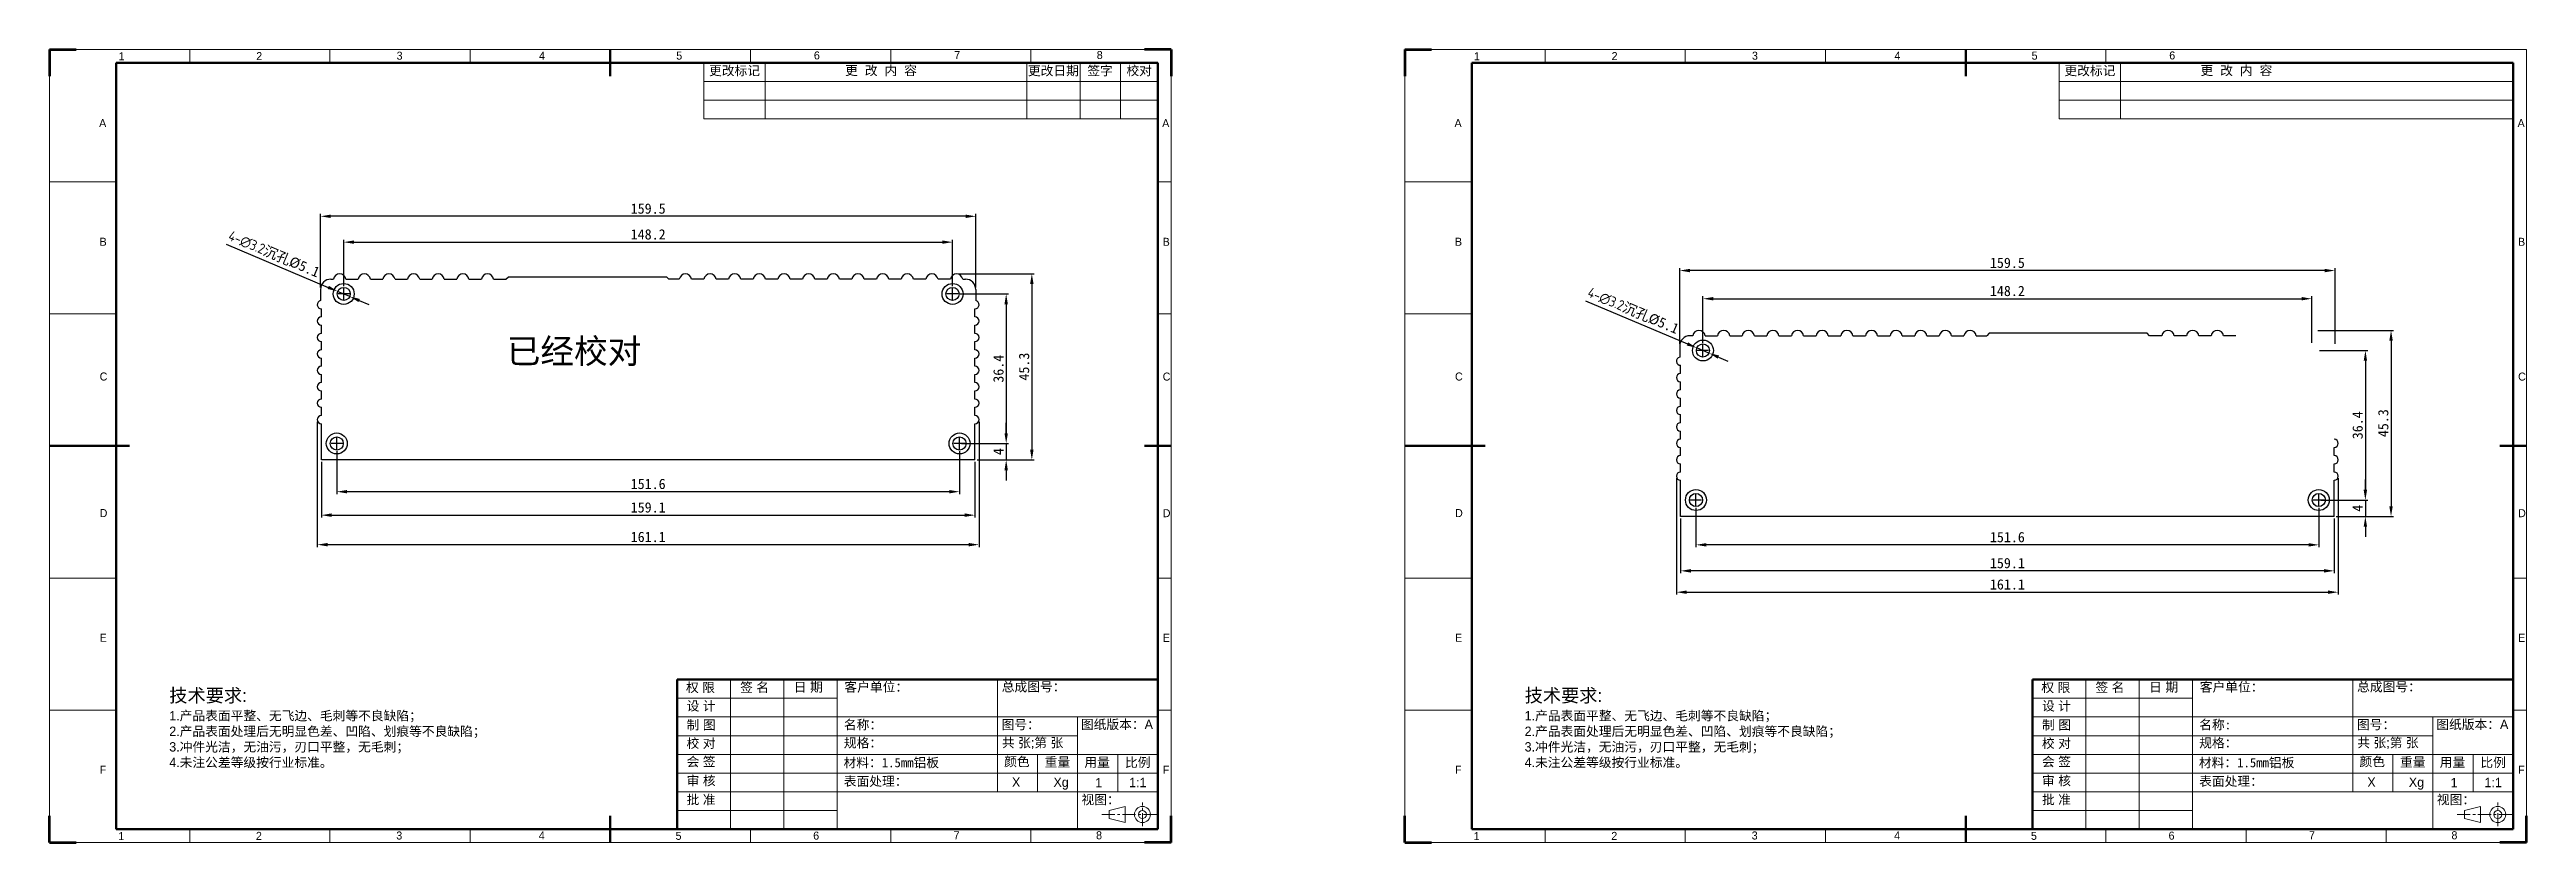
# Model space of a CAD drawing. Header units: millimetres. Extents: x 2638 to 4446, y 961 to 1347.
# Drawn here: x 3260 to 3863, y 965 to 1158 of the extents above; entities that cross this region are included whole.
import ezdxf

# ---------------------------------------------------------------- set-up
doc = ezdxf.new("R2010")
doc.units = ezdxf.units.MM
doc.linetypes.add('CENTER', pattern=[50.8, 31.75, -6.35, 6.35, -6.35])
for name, color, linetype, lineweight in [('中心线', 1, 'CENTER', 25), ('中心线层', 1, 'CENTER', 18), ('图框层', 7, 'Continuous', 18), ('注记层', 7, 'Continuous', 18), ('绘图层', 7, 'Continuous', 30)]:
    doc.layers.add(name, color=color, linetype=linetype, lineweight=lineweight)
doc.styles.get("Standard").update_dxf_attribs({"font": 'SimSun.ttf'})
doc.dimstyles.new('ISO-25', dxfattribs={"dimtxt": 2.5, "dimasz": 2.5, "dimexe": 0.6, "dimexo": 0.5, "dimtad": 1, "dimdsep": 46, "dimtxsty": 'Standard', "dimcen": 2.5, "dimclrd": 1, "dimclre": 1, "dimadec": 0, "dimazin": 0, "dimtfac": 1, "dimtmove": 0, "dimatfit": 3, "dimfxl": 1, "dimarcsym": 0})

msp = doc.modelspace()

# ---------------------------------------------------------------- texts
at = {"insert": (3371.649, 1087.519), "char_height": 2.5, "width": 64.72693, "attachment_point": 1}
msp.add_mtext('{\\H2.4x;已经校对}', dxfattribs=at)
at = {"layer": '注记层', "attachment_point": 1}
for s, insert, char_height, width in [('{\\fﾷￂￋￎ_GB2312|b0|i0|c134|p49;8}', (3515.251, 1157.577), 1.95, 16.09862), ('{\\fﾷￂￋￎ_GB2312|b0|i0|c134|p49;5}', (3412.895, 1157.43), 1.95, 16.09862), ('{\\fﾷￂￋￎ_GB2312|b0|i0|c134|p49;更改标记}', (3420.875, 1153.948), 2.275, 16.09862), ('{\\fﾷￂￋￎ_GB2312|b0|i0|c134|p49;6}', (3446.396, 1157.481), 1.95, 16.09862), ('{\\fﾷￂￋￎ_GB2312|b0|i0|c134|p49;更  改  内  容}', (3453.991, 1153.98), 2.275, 45.88046), ('{\\fﾷￂￋￎ_GB2312|b0|i0|c134|p49;7}', (3480.569, 1157.577), 1.95, 16.09862), ('{\\fﾷￂￋￎ_GB2312|b0|i0|c134|p49;更改日期}', (3498.498, 1153.931), 2.275, 16.09862), ('{\\fﾷￂￋￎ_GB2312|b0|i0|c134|p49;签字}', (3512.944, 1153.921), 2.275, 16.09862), ('{\\fSimSun|b0|i0|c134|p54;校对}', (3522.487, 1153.944), 2.275, 16.09862), ('{\\fﾷￂￋￎ_GB2312|b0|i0|c134|p49;5}', (3742.813, 1157.43), 1.95, 16.09862), ('{\\fﾷￂￋￎ_GB2312|b0|i0|c134|p49;更改标记}', (3750.792, 1153.948), 2.275, 16.09862), ('{\\fﾷￂￋￎ_GB2312|b0|i0|c134|p49;6}', (3776.314, 1157.481), 1.95, 16.09862), ('{\\fﾷￂￋￎ_GB2312|b0|i0|c134|p49;更  改  内  容}', (3783.909, 1153.98), 2.275, 45.88046), ('{\\fﾷￂￋￎ_GB2312|b0|i0|c134|p49;权 限}', (3415.26, 1003.775), 2.275, 11.93137), ('{\\fﾷￂￋￎ_GB2312|b0|i0|c134|p49;签 名}', (3428.43, 1003.788), 2.275, 11.93137), ('{\\fﾷￂￋￎ_GB2312|b0|i0|c134|p49;日 期}', (3441.52, 1003.874), 2.275, 11.93137), ('客户单位：', (3453.82, 1003.894), 2.275, 40.47047), ('总成图号：', (3492.125, 1003.939), 2.275, 56.13355), ('{\\fﾷￂￋￎ_GB2312|b0|i0|c134|p49;权 限}', (3745.178, 1003.775), 2.275, 11.93137), ('{\\fﾷￂￋￎ_GB2312|b0|i0|c134|p49;签 名}', (3758.348, 1003.788), 2.275, 11.93137), ('{\\fﾷￂￋￎ_GB2312|b0|i0|c134|p49;日 期}', (3771.438, 1003.874), 2.275, 11.93137), ('客户单位：', (3783.737, 1003.894), 2.275, 40.47047), ('总成图号：', (3822.042, 1003.939), 2.275, 56.13355), ('{\\fﾷￂￋￎ_GB2312|b0|i0|c134|p49;制 图}', (3415.417, 994.666), 2.275, 11.93137), ('{\\fﾷￂￋￎ_GB2312|b0|i0|c134|p49;设 计}', (3415.417, 999.271), 2.275, 11.93137), ('名称：', (3453.701, 994.701), 2.275, 32.03778), ('{\\fﾷￂￋￎ_GB2312|b0|i0|c134|p49;图号：}', (3492.079, 994.734), 2.275, 17.1398), ('{\\fﾷￂￋￎ_GB2312|b0|i0|c134|p49;图纸版本：\\f@ﾷￂￋￎ_GB2312|b0|i0|c134|p49;A}', (3511.392, 994.775), 2.275, 22.15799), ('{\\fﾷￂￋￎ_GB2312|b0|i0|c134|p49;制 图}', (3745.335, 994.666), 2.275, 11.93137), ('{\\fﾷￂￋￎ_GB2312|b0|i0|c134|p49;设 计}', (3745.335, 999.271), 2.275, 11.93137), ('名称: ', (3783.619, 994.701), 2.275, 41.8533), ('{\\fﾷￂￋￎ_GB2312|b0|i0|c134|p49;图号：}', (3821.996, 994.734), 2.275, 17.1398), ('{\\fﾷￂￋￎ_GB2312|b0|i0|c134|p49;图纸版本：\\f@ﾷￂￋￎ_GB2312|b0|i0|c134|p49;A}', (3841.31, 994.775), 2.275, 22.15799), ('{\\fﾷￂￋￎ_GB2312|b0|i0|c134|p49;校 对}', (3415.417, 990.184), 2.275, 11.93137), ('规格：', (3453.69, 990.285), 2.275, 32.03778), ('{\\fﾷￂￋￎ_GB2312|b0|i0|c134|p49;共 张;第 张}', (3492.167, 990.325), 2.275, 25.76762), ('{\\fﾷￂￋￎ_GB2312|b0|i0|c134|p49;校 对}', (3745.335, 990.184), 2.275, 11.93137), ('规格：', (3783.607, 990.285), 2.275, 32.03778), ('{\\fﾷￂￋￎ_GB2312|b0|i0|c134|p49;共 张;第 张}', (3822.084, 990.325), 2.275, 25.76762), ('{\\fﾷￂￋￎ_GB2312|b0|i0|c134|p49;会 签}', (3415.417, 985.704), 2.275, 11.93137), ('{\\fSimSun|b0|i0|c134|p2;材料：1.5mm铝板}', (3453.614, 985.477), 2.275, 37.4822), ('{\\fﾷￂￋￎ_GB2312|b0|i0|c134|p49;颜色}', (3492.708, 985.722), 2.275, 17.1398), ('{\\fﾷￂￋￎ_GB2312|b0|i0|c134|p49;重量}', (3502.572, 985.613), 2.275, 17.1398), ('{\\fﾷￂￋￎ_GB2312|b0|i0|c134|p49;用量}', (3512.243, 985.572), 2.275, 17.1398), ('{\\fﾷￂￋￎ_GB2312|b0|i0|c134|p49;比例}', (3522.126, 985.507), 2.275, 17.1398), ('{\\fﾷￂￋￎ_GB2312|b0|i0|c134|p49;会 签}', (3745.335, 985.704), 2.275, 11.93137), ('{\\fSimSun|b0|i0|c134|p2;材料：1.5mm铝板}', (3783.531, 985.477), 2.275, 37.4822), ('{\\fﾷￂￋￎ_GB2312|b0|i0|c134|p49;颜色}', (3822.625, 985.722), 2.275, 17.1398), ('{\\fﾷￂￋￎ_GB2312|b0|i0|c134|p49;重量}', (3832.49, 985.613), 2.275, 17.1398), ('{\\fﾷￂￋￎ_GB2312|b0|i0|c134|p49;用量}', (3842.161, 985.572), 2.275, 17.1398), ('{\\fﾷￂￋￎ_GB2312|b0|i0|c134|p49;比例}', (3852.044, 985.507), 2.275, 17.1398), ('{\\fﾷￂￋￎ_GB2312|b0|i0|c134|p49;批 准}', (3415.417, 976.467), 2.275, 11.93137), ('{\\fﾷￂￋￎ_GB2312|b0|i0|c134|p49;审 核}', (3415.417, 981.065), 2.275, 11.93137), ('表面处理：', (3453.682, 980.941), 2.275, 68.0746), ('{\\f@ﾷￂￋￎ_GB2312|b0|i0|c134|p49;X}', (3494.613, 980.71), 2.275, 17.1398), ('{\\f@ﾷￂￋￎ_GB2312|b0|i0|c134|p49;Xg}', (3504.716, 980.701), 2.275, 17.1398), ('{\\fﾷￂￋￎ_GB2312|b0|i0|c134|p49;视图：}', (3511.531, 976.458), 2.275, 17.1398), ('{\\fﾷￂￋￎ_GB2312|b0|i0|c134|p49;1}', (3514.88, 980.592), 2.275, 17.1398), ('{\\fﾷￂￋￎ_GB2312|b0|i0|c134|p49;1:1}', (3523.127, 980.627), 2.275, 17.1398), ('{\\fﾷￂￋￎ_GB2312|b0|i0|c134|p49;批 准}', (3745.335, 976.467), 2.275, 11.93137), ('{\\fﾷￂￋￎ_GB2312|b0|i0|c134|p49;审 核}', (3745.335, 981.065), 2.275, 11.93137), ('表面处理：', (3783.6, 980.941), 2.275, 68.0746), ('{\\f@ﾷￂￋￎ_GB2312|b0|i0|c134|p49;X}', (3824.531, 980.71), 2.275, 17.1398), ('{\\f@ﾷￂￋￎ_GB2312|b0|i0|c134|p49;Xg}', (3834.633, 980.701), 2.275, 17.1398), ('{\\fﾷￂￋￎ_GB2312|b0|i0|c134|p49;视图：}', (3841.448, 976.458), 2.275, 17.1398), ('{\\fﾷￂￋￎ_GB2312|b0|i0|c134|p49;1}', (3844.798, 980.592), 2.275, 17.1398), ('{\\fﾷￂￋￎ_GB2312|b0|i0|c134|p49;1:1}', (3853.045, 980.627), 2.275, 17.1398), ('{\\fﾷￂￋￎ_GB2312|b0|i0|c134|p49;5}', (3412.729, 967.476), 1.95, 16.09862), ('{\\fﾷￂￋￎ_GB2312|b0|i0|c134|p49;6}', (3446.23, 967.528), 1.95, 16.09862), ('{\\fﾷￂￋￎ_GB2312|b0|i0|c134|p49;7}', (3480.403, 967.623), 1.95, 16.09862), ('{\\fﾷￂￋￎ_GB2312|b0|i0|c134|p49;8}', (3515.084, 967.623), 1.95, 16.09862), ('{\\fﾷￂￋￎ_GB2312|b0|i0|c134|p49;5}', (3742.646, 967.476), 1.95, 16.09862), ('{\\fﾷￂￋￎ_GB2312|b0|i0|c134|p49;6}', (3776.147, 967.528), 1.95, 16.09862), ('{\\fﾷￂￋￎ_GB2312|b0|i0|c134|p49;7}', (3810.321, 967.623), 1.95, 16.09862), ('{\\fﾷￂￋￎ_GB2312|b0|i0|c134|p49;8}', (3845.002, 967.623), 1.95, 16.09862)]:
    msp.add_mtext(s, dxfattribs=dict(at, insert=insert, char_height=char_height, width=width))
at = {"layer": '注记层', "lineweight": 18, "char_height": 3.25, "width": 99.37434, "attachment_point": 1}
for insert in [(3289.484, 1002.307), (3619.402, 1002.307)]:
    msp.add_mtext('{\\fﾷￂￋￎ_GB2312|b0|i0|c134|p49;技术要求:\\P\\H0.7x;1.产品表面平整、无飞边、毛刺等不良缺陷；\\P2.产品表面处理后无明显色差、凹陷、划痕等不良缺陷；\\P3.冲件光洁，无油污，刃口平整，无毛刺；\\P4.未注公差等级按行业标准。}', dxfattribs=dict(at, insert=insert))

# ---------------------------------------------------------------- blocks, each defined once
blk = doc.blocks.new('12121')
at = {"layer": '注记层', "char_height": 3, "width": 24.7671, "attachment_point": 1}
for s, insert in [('{\\fﾷￂￋￎ_GB2312|b0|i0|c134|p49;A}', (511.03, 424.1)), ('{\\fﾷￂￋￎ_GB2312|b0|i0|c134|p49;B}', (511.2, 379.65)), ('{\\fﾷￂￋￎ_GB2312|b0|i0|c134|p49;C}', (511.23, 329.17)), ('{\\fﾷￂￋￎ_GB2312|b0|i0|c134|p49;D}', (511.23, 278.01)), ('{\\fﾷￂￋￎ_GB2312|b0|i0|c134|p49;E}', (511.23, 231.32)), ('{\\fﾷￂￋￎ_GB2312|b0|i0|c134|p49;F}', (511.23, 181.89))]:
    blk.add_mtext(s, dxfattribs=dict(at, insert=insert))
blk = doc.blocks.new('1DF')
at = {"layer": '注记层', "char_height": 3, "width": 24.7671, "attachment_point": 1}
for s, insert in [('{\\fﾷￂￋￎ_GB2312|b0|i0|c134|p49;1}', (518.32, 449.1)), ('{\\fﾷￂￋￎ_GB2312|b0|i0|c134|p49;2}', (569.86, 449.18)), ('{\\fﾷￂￋￎ_GB2312|b0|i0|c134|p49;3}', (622.43, 449.33)), ('{\\fﾷￂￋￎ_GB2312|b0|i0|c134|p49;4}', (675.79, 449.33))]:
    blk.add_mtext(s, dxfattribs=dict(at, insert=insert))
blk = doc.blocks.new('*D7')
at = {"color": 1, "lineweight": -2}
for p, q in [((3481.63, 1103.33), (3500.05, 1103.33)), ((3499.45, 1100.83), (3499.45, 1060.53)), ((3486.11, 1058.03), (3500.05, 1058.03))]:
    blk.add_line(p, q, dxfattribs=at)
at = {"color": 1}
for points in [[(3499.03, 1100.83), (3499.87, 1100.83), (3499.45, 1103.33)], [(3499.03, 1060.53), (3499.87, 1060.53), (3499.45, 1058.03)]]:
    blk.add_solid(points, dxfattribs=at)
at = {"layer": 'Defpoints', "color": 0}
for p in [(3481.13, 1103.33), (3485.61, 1058.03), (3499.45, 1058.03)]:
    blk.add_point(p, dxfattribs=at)
at = {"color": 0, "insert": (3497.57, 1080.74), "char_height": 2.5, "attachment_point": 5, "rotation": 90}
blk.add_mtext('45.3', dxfattribs=at)
blk = doc.blocks.new('*D16')
at = {"color": 1, "lineweight": -2}
for p, q in [((3303.36, 1110.56), (3328.18, 1100.03)), ((3333.43, 1097.81), (3330.48, 1099.06)), ((3335.73, 1096.83), (3338.03, 1095.86))]:
    blk.add_line(p, q, dxfattribs=at)
at = {"color": 1}
for points in [[(3328.34, 1100.42), (3328.02, 1099.65), (3330.48, 1099.06)], [(3335.89, 1097.22), (3335.57, 1096.45), (3333.43, 1097.81)]]:
    blk.add_solid(points, dxfattribs=at)
at = {"layer": 'Defpoints', "color": 0}
for p in [(3330.48, 1099.06), (3333.43, 1097.81)]:
    blk.add_point(p, dxfattribs=at)
at = {"color": 0, "insert": (3314.97, 1108.06), "char_height": 2.5, "attachment_point": 5, "rotation": 337.01544}
blk.add_mtext('{\\Fgbenor,gbcbig|c134;4-∅3.2}沉孔%%C5.1', dxfattribs=at)
blk = doc.blocks.new('*D18')
at = {"color": 1, "lineweight": -2}
for p, q in [((3325.51, 1067.33), (3325.51, 1036.79)), ((3486.61, 1067.33), (3486.61, 1036.79)), ((3484.11, 1037.39), (3328.01, 1037.39))]:
    blk.add_line(p, q, dxfattribs=at)
at = {"color": 1}
for points in [[(3328.01, 1037.81), (3328.01, 1036.98), (3325.51, 1037.39)], [(3484.11, 1037.81), (3484.11, 1036.98), (3486.61, 1037.39)]]:
    blk.add_solid(points, dxfattribs=at)
at = {"layer": 'Defpoints', "color": 0}
for p in [(3325.51, 1067.83), (3486.61, 1067.83), (3325.51, 1037.39)]:
    blk.add_point(p, dxfattribs=at)
at = {"color": 0, "insert": (3406.06, 1039.27), "char_height": 2.5, "attachment_point": 5}
blk.add_mtext('161.1', dxfattribs=at)
blk = doc.blocks.new('*D22')
at = {"color": 1, "lineweight": -2}
for p, q in [((3330.26, 1060.16), (3330.26, 1049.69)), ((3481.86, 1060.16), (3481.86, 1049.69)), ((3479.36, 1050.29), (3332.76, 1050.29))]:
    blk.add_line(p, q, dxfattribs=at)
at = {"color": 1}
for points in [[(3332.76, 1050.71), (3332.76, 1049.87), (3330.26, 1050.29)], [(3479.36, 1050.71), (3479.36, 1049.87), (3481.86, 1050.29)]]:
    blk.add_solid(points, dxfattribs=at)
at = {"layer": 'Defpoints', "color": 0}
for p in [(3330.26, 1060.66), (3481.86, 1060.66), (3330.26, 1050.29)]:
    blk.add_point(p, dxfattribs=at)
at = {"color": 0, "insert": (3406.06, 1052.17), "char_height": 2.5, "attachment_point": 5}
blk.add_mtext('151.6', dxfattribs=at)
blk = doc.blocks.new('*D23')
at = {"color": 1, "lineweight": -2}
for p, q in [((3482.03, 1098.43), (3493.81, 1098.43)), ((3493.21, 1095.93), (3493.21, 1064.53)), ((3482.61, 1062.03), (3493.81, 1062.03))]:
    blk.add_line(p, q, dxfattribs=at)
at = {"color": 1}
for points in [[(3492.79, 1095.93), (3493.62, 1095.93), (3493.21, 1098.43)], [(3492.79, 1064.53), (3493.62, 1064.53), (3493.21, 1062.03)]]:
    blk.add_solid(points, dxfattribs=at)
at = {"layer": 'Defpoints', "color": 0}
for p in [(3481.53, 1098.43), (3482.11, 1062.03), (3493.21, 1062.03)]:
    blk.add_point(p, dxfattribs=at)
at = {"color": 0, "insert": (3491.33, 1080.23), "char_height": 2.5, "attachment_point": 5, "rotation": 90}
blk.add_mtext('36.4', dxfattribs=at)
blk = doc.blocks.new('*D24')
at = {"color": 1, "lineweight": -2}
for p, q in [((3482.36, 1062.03), (3493.81, 1062.03)), ((3493.21, 1064.53), (3493.21, 1067.03)), ((3493.21, 1062.03), (3493.21, 1058.03)), ((3486.11, 1058.03), (3493.81, 1058.03)), ((3493.21, 1055.53), (3493.21, 1053.03))]:
    blk.add_line(p, q, dxfattribs=at)
at = {"color": 1}
for points in [[(3492.79, 1064.53), (3493.62, 1064.53), (3493.21, 1062.03)], [(3492.79, 1055.53), (3493.62, 1055.53), (3493.21, 1058.03)]]:
    blk.add_solid(points, dxfattribs=at)
at = {"layer": 'Defpoints', "color": 0}
for p in [(3481.86, 1062.03), (3485.61, 1058.03), (3493.21, 1058.03)]:
    blk.add_point(p, dxfattribs=at)
at = {"color": 0, "insert": (3491.33, 1060.03), "char_height": 2.5, "attachment_point": 5, "rotation": 90}
blk.add_mtext('4', dxfattribs=at)
blk = doc.blocks.new('*D25')
at = {"color": 1, "lineweight": -2}
for p, q in [((3331.96, 1100.31), (3331.96, 1111.64)), ((3334.46, 1111.04), (3477.66, 1111.04)), ((3480.16, 1100.31), (3480.16, 1111.64))]:
    blk.add_line(p, q, dxfattribs=at)
at = {"color": 1}
for points in [[(3334.46, 1111.46), (3334.46, 1110.63), (3331.96, 1111.04)], [(3477.66, 1111.46), (3477.66, 1110.63), (3480.16, 1111.04)]]:
    blk.add_solid(points, dxfattribs=at)
at = {"layer": 'Defpoints', "color": 0}
for p in [(3480.16, 1111.04), (3331.96, 1099.81), (3480.16, 1099.81)]:
    blk.add_point(p, dxfattribs=at)
at = {"color": 0, "insert": (3406.06, 1112.92), "char_height": 2.5, "attachment_point": 5}
blk.add_mtext('148.2', dxfattribs=at)
blk = doc.blocks.new('*D26')
at = {"color": 1, "lineweight": -2}
for p, q in [((3326.31, 1100.03), (3326.31, 1117.93)), ((3483.31, 1117.33), (3328.81, 1117.33)), ((3485.81, 1100.03), (3485.81, 1117.93))]:
    blk.add_line(p, q, dxfattribs=at)
at = {"color": 1}
for points in [[(3328.81, 1117.75), (3328.81, 1116.91), (3326.31, 1117.33)], [(3483.31, 1117.75), (3483.31, 1116.91), (3485.81, 1117.33)]]:
    blk.add_solid(points, dxfattribs=at)
at = {"layer": 'Defpoints', "color": 0}
for p in [(3326.31, 1117.33), (3326.31, 1099.53), (3485.81, 1099.53)]:
    blk.add_point(p, dxfattribs=at)
at = {"color": 0, "insert": (3406.06, 1119.2), "char_height": 2.5, "attachment_point": 5}
blk.add_mtext('159.5', dxfattribs=at)
blk = doc.blocks.new('*D30')
at = {"color": 1, "lineweight": -2}
for p, q in [((3812.48, 1089.56), (3830.9, 1089.56)), ((3830.3, 1087.06), (3830.3, 1046.76)), ((3816.96, 1044.26), (3830.9, 1044.26))]:
    blk.add_line(p, q, dxfattribs=at)
at = {"color": 1}
for points in [[(3829.88, 1087.06), (3830.72, 1087.06), (3830.3, 1089.56)], [(3829.88, 1046.76), (3830.72, 1046.76), (3830.3, 1044.26)]]:
    blk.add_solid(points, dxfattribs=at)
at = {"layer": 'Defpoints', "color": 0}
for p in [(3811.98, 1089.56), (3816.46, 1044.26), (3830.3, 1044.26)]:
    blk.add_point(p, dxfattribs=at)
at = {"color": 0, "insert": (3828.42, 1066.97), "char_height": 2.5, "attachment_point": 5, "rotation": 90}
blk.add_mtext('45.3', dxfattribs=at)
blk = doc.blocks.new('*D31')
at = {"color": 1, "lineweight": -2}
for p, q in [((3634.21, 1096.79), (3659.03, 1086.26)), ((3664.28, 1084.04), (3661.33, 1085.29)), ((3666.58, 1083.06), (3668.88, 1082.09))]:
    blk.add_line(p, q, dxfattribs=at)
at = {"color": 1}
for points in [[(3659.19, 1086.65), (3658.87, 1085.88), (3661.33, 1085.29)], [(3666.74, 1083.45), (3666.42, 1082.68), (3664.28, 1084.04)]]:
    blk.add_solid(points, dxfattribs=at)
at = {"layer": 'Defpoints', "color": 0}
for p in [(3661.33, 1085.29), (3664.28, 1084.04)]:
    blk.add_point(p, dxfattribs=at)
at = {"color": 0, "insert": (3645.82, 1094.29), "char_height": 2.5, "attachment_point": 5, "rotation": 337.01544}
blk.add_mtext('{\\Fgbenor,gbcbig|c134;4-∅3.2}沉孔%%C5.1', dxfattribs=at)
blk = doc.blocks.new('*D32')
at = {"color": 1, "lineweight": -2}
for p, q in [((3657.36, 1043.76), (3657.36, 1030.42)), ((3816.46, 1043.76), (3816.46, 1030.42)), ((3813.96, 1031.02), (3659.86, 1031.02))]:
    blk.add_line(p, q, dxfattribs=at)
at = {"color": 1}
for points in [[(3659.86, 1031.44), (3659.86, 1030.6), (3657.36, 1031.02)], [(3813.96, 1031.44), (3813.96, 1030.6), (3816.46, 1031.02)]]:
    blk.add_solid(points, dxfattribs=at)
at = {"layer": 'Defpoints', "color": 0}
for p in [(3657.36, 1044.26), (3816.46, 1044.26), (3657.36, 1031.02)]:
    blk.add_point(p, dxfattribs=at)
at = {"color": 0, "insert": (3736.91, 1032.89), "char_height": 2.5, "attachment_point": 5}
blk.add_mtext('159.1', dxfattribs=at)
blk = doc.blocks.new('*D27')
at = {"color": 1, "lineweight": -2}
for p, q in [((3661.11, 1046.39), (3661.11, 1036.75)), ((3812.71, 1046.39), (3812.71, 1036.75)), ((3810.21, 1037.35), (3663.61, 1037.35))]:
    blk.add_line(p, q, dxfattribs=at)
at = {"color": 1}
for points in [[(3663.61, 1037.76), (3663.61, 1036.93), (3661.11, 1037.35)], [(3810.21, 1037.76), (3810.21, 1036.93), (3812.71, 1037.35)]]:
    blk.add_solid(points, dxfattribs=at)
at = {"layer": 'Defpoints', "color": 0}
for p in [(3661.11, 1046.89), (3812.71, 1046.89), (3661.11, 1037.35)]:
    blk.add_point(p, dxfattribs=at)
at = {"color": 0, "insert": (3736.91, 1039.22), "char_height": 2.5, "attachment_point": 5}
blk.add_mtext('151.6', dxfattribs=at)
blk = doc.blocks.new('*D28')
at = {"color": 1, "lineweight": -2}
for p, q in [((3812.88, 1084.66), (3824.66, 1084.66)), ((3824.06, 1082.16), (3824.06, 1050.76)), ((3813.46, 1048.26), (3824.66, 1048.26))]:
    blk.add_line(p, q, dxfattribs=at)
at = {"color": 1}
for points in [[(3823.64, 1082.16), (3824.47, 1082.16), (3824.06, 1084.66)], [(3823.64, 1050.76), (3824.47, 1050.76), (3824.06, 1048.26)]]:
    blk.add_solid(points, dxfattribs=at)
at = {"layer": 'Defpoints', "color": 0}
for p in [(3812.38, 1084.66), (3812.96, 1048.26), (3824.06, 1048.26)]:
    blk.add_point(p, dxfattribs=at)
at = {"color": 0, "insert": (3822.18, 1066.46), "char_height": 2.5, "attachment_point": 5, "rotation": 90}
blk.add_mtext('36.4', dxfattribs=at)
blk = doc.blocks.new('*D29')
at = {"color": 1, "lineweight": -2}
for p, q in [((3824.05, 1050.76), (3824.05, 1053.26)), ((3813.21, 1048.26), (3824.65, 1048.26)), ((3816.96, 1044.26), (3824.65, 1044.26)), ((3824.05, 1048.26), (3824.05, 1044.26)), ((3824.05, 1041.76), (3824.05, 1039.26))]:
    blk.add_line(p, q, dxfattribs=at)
at = {"color": 1}
for points in [[(3823.63, 1050.76), (3824.47, 1050.76), (3824.05, 1048.26)], [(3823.63, 1041.76), (3824.47, 1041.76), (3824.05, 1044.26)]]:
    blk.add_solid(points, dxfattribs=at)
at = {"layer": 'Defpoints', "color": 0}
for p in [(3812.71, 1048.26), (3816.46, 1044.26), (3824.05, 1044.26)]:
    blk.add_point(p, dxfattribs=at)
at = {"color": 0, "insert": (3822.17, 1046.26), "char_height": 2.5, "attachment_point": 5, "rotation": 90}
blk.add_mtext('4', dxfattribs=at)
blk = doc.blocks.new('*D33')
at = {"color": 1, "lineweight": -2}
for p, q in [((3662.81, 1086.54), (3662.81, 1097.87)), ((3811.01, 1086.54), (3811.01, 1097.87)), ((3665.31, 1097.27), (3808.51, 1097.27))]:
    blk.add_line(p, q, dxfattribs=at)
at = {"color": 1}
for points in [[(3665.31, 1097.69), (3665.31, 1096.86), (3662.81, 1097.27)], [(3808.51, 1097.69), (3808.51, 1096.86), (3811.01, 1097.27)]]:
    blk.add_solid(points, dxfattribs=at)
at = {"layer": 'Defpoints', "color": 0}
for p in [(3811.01, 1097.27), (3662.81, 1086.04), (3811.01, 1086.04)]:
    blk.add_point(p, dxfattribs=at)
at = {"color": 0, "insert": (3736.91, 1099.15), "char_height": 2.5, "attachment_point": 5}
blk.add_mtext('148.2', dxfattribs=at)
blk = doc.blocks.new('*D34')
at = {"color": 1, "lineweight": -2}
for p, q in [((3657.16, 1086.26), (3657.16, 1104.73)), ((3814.16, 1104.13), (3659.66, 1104.13)), ((3816.66, 1086.26), (3816.66, 1104.73))]:
    blk.add_line(p, q, dxfattribs=at)
at = {"color": 1}
for points in [[(3659.66, 1104.55), (3659.66, 1103.71), (3657.16, 1104.13)], [(3814.16, 1104.55), (3814.16, 1103.71), (3816.66, 1104.13)]]:
    blk.add_solid(points, dxfattribs=at)
at = {"layer": 'Defpoints', "color": 0}
for p in [(3657.16, 1104.13), (3657.16, 1085.76), (3816.66, 1085.76)]:
    blk.add_point(p, dxfattribs=at)
at = {"color": 0, "insert": (3736.91, 1106), "char_height": 2.5, "attachment_point": 5}
blk.add_mtext('159.5', dxfattribs=at)
blk = doc.blocks.new('*D35')
at = {"color": 1, "lineweight": -2}
for p, q in [((3326.51, 1057.53), (3326.51, 1043.98)), ((3485.61, 1057.53), (3485.61, 1043.98)), ((3329.01, 1044.58), (3483.11, 1044.58))]:
    blk.add_line(p, q, dxfattribs=at)
at = {"color": 1}
for points in [[(3329.01, 1045), (3329.01, 1044.16), (3326.51, 1044.58)], [(3483.11, 1045), (3483.11, 1044.16), (3485.61, 1044.58)]]:
    blk.add_solid(points, dxfattribs=at)
at = {"layer": 'Defpoints', "color": 0}
for p in [(3326.51, 1058.03), (3485.61, 1058.03), (3485.61, 1044.58)]:
    blk.add_point(p, dxfattribs=at)
at = {"color": 0, "insert": (3406.06, 1046.45), "char_height": 2.5, "attachment_point": 5}
blk.add_mtext('159.1', dxfattribs=at)
blk = doc.blocks.new('*D36')
at = {"color": 1, "lineweight": -2}
for p, q in [((3656.36, 1053.56), (3656.36, 1025.22)), ((3817.46, 1053.56), (3817.46, 1025.22)), ((3658.86, 1025.82), (3814.96, 1025.82))]:
    blk.add_line(p, q, dxfattribs=at)
at = {"color": 1}
for points in [[(3658.86, 1026.24), (3658.86, 1025.41), (3656.36, 1025.82)], [(3814.96, 1026.24), (3814.96, 1025.41), (3817.46, 1025.82)]]:
    blk.add_solid(points, dxfattribs=at)
at = {"layer": 'Defpoints', "color": 0}
for p in [(3656.36, 1054.06), (3817.46, 1054.06), (3817.46, 1025.82)]:
    blk.add_point(p, dxfattribs=at)
at = {"color": 0, "insert": (3736.91, 1027.7), "char_height": 2.5, "attachment_point": 5}
blk.add_mtext('161.1', dxfattribs=at)

# ---------------------------------------------------------------- dimensions: what is measured, and where the dimension line sits
for base, p1, p2, picture, middle in [((3326.306, 1117.33), (3485.806, 1099.534), (3326.306, 1099.534), '*D26', (3406.056, 1119.205)), ((3480.156, 1111.043), (3331.956, 1099.809), (3480.156, 1099.809), '*D25', (3406.056, 1112.918)), ((3657.156, 1104.13), (3816.656, 1085.763), (3657.156, 1085.763), '*D34', (3736.906, 1106.005)), ((3811.006, 1097.272), (3662.806, 1086.038), (3811.006, 1086.038), '*D33', (3736.906, 1099.147)), ((3485.606, 1044.579), (3326.506, 1058.034), (3485.606, 1058.034), '*D35', (3406.056, 1046.454))]:
    dim = msp.add_linear_dim(base=base, p1=p1, p2=p2, dimstyle='ISO-25')
    dim.commit()
    dim.dimension.update_dxf_attribs({"geometry": picture, "text_midpoint": middle})
at = {"color": 0}
for p1, p2, picture, middle in [((3333.429, 1097.809), (3330.483, 1099.058), '*D16', (3314.101, 1106.007)), ((3664.279, 1084.038), (3661.333, 1085.288), '*D31', (3644.951, 1092.236))]:
    dim = msp.add_diameter_dim_2p(p1=p1, p2=p2, text='{\\Fgbenor,gbcbig|c134;4-<>}沉孔%%C5.1', dimstyle='ISO-25', dxfattribs=at)
    dim.commit()
    dim.dimension.update_dxf_attribs({"geometry": picture, "text_midpoint": middle, "dimtype": 163})
for base, p1, p2, picture, middle in [((3499.45, 1058.034), (3481.129, 1103.334), (3485.606, 1058.034), '*D7', (3499.45, 1080.737)), ((3830.3, 1044.263), (3811.979, 1089.563), (3816.456, 1044.263), '*D30', (3830.3, 1066.966))]:
    dim = msp.add_linear_dim(base=base, p1=p1, p2=p2, angle=90, dimstyle='ISO-25', dxfattribs=at)
    dim.commit()
    dim.dimension.update_dxf_attribs({"geometry": picture, "text_midpoint": middle, "dimtype": 160})
for base, p1, p2, picture, middle in [((3493.205, 1062.034), (3481.531, 1098.434), (3482.106, 1062.034), '*D23', (3491.33, 1080.234)), ((3824.055, 1048.263), (3812.381, 1084.663), (3812.956, 1048.263), '*D28', (3822.18, 1066.463))]:
    dim = msp.add_linear_dim(base=base, p1=p1, p2=p2, angle=90, dimstyle='ISO-25', dxfattribs=at)
    dim.commit()
    dim.dimension.update_dxf_attribs({"geometry": picture, "text_midpoint": middle})
for base, p1, p2, picture, middle in [((3325.506, 1037.394), (3486.606, 1067.834), (3325.506, 1067.834), '*D18', (3406.056, 1037.394)), ((3330.256, 1050.291), (3481.856, 1060.659), (3330.256, 1060.659), '*D22', (3406.056, 1050.291)), ((3657.356, 1031.019), (3816.456, 1044.263), (3657.356, 1044.263), '*D32', (3736.906, 1031.019)), ((3661.106, 1037.346), (3812.706, 1046.888), (3661.106, 1046.888), '*D27', (3736.906, 1037.346))]:
    dim = msp.add_linear_dim(base=base, p1=p1, p2=p2, dimstyle='ISO-25', dxfattribs=at)
    dim.commit()
    dim.dimension.update_dxf_attribs({"geometry": picture, "text_midpoint": middle, "dimtype": 160})
for base, p1, p2, picture, middle in [((3493.205, 1058.034), (3481.856, 1062.034), (3485.606, 1058.034), '*D24', (3491.33, 1060.034)), ((3824.049, 1044.263), (3812.706, 1048.263), (3816.456, 1044.263), '*D29', (3822.174, 1046.263))]:
    dim = msp.add_linear_dim(base=base, p1=p1, p2=p2, angle=90, dimstyle='ISO-25')
    dim.commit()
    dim.dimension.update_dxf_attribs({"geometry": picture, "text_midpoint": middle})
dim = msp.add_linear_dim(base=(3817.456, 1025.824), p1=(3656.356, 1054.063), p2=(3817.456, 1054.063), dimstyle='ISO-25')
dim.commit()
dim.dimension.update_dxf_attribs({"geometry": '*D36', "text_midpoint": (3736.906, 1025.824), "dimtype": 160})

# ---------------------------------------------------------------- linework, layer by layer
at = {"layer": '中心线', "color": 1, "linetype": 'CENTER', "ltscale": 0.319656}
for p, q in [((3333.331, 1098.434), (3330.581, 1098.434)), ((3331.956, 1097.059), (3331.956, 1099.809)), ((3481.531, 1098.434), (3478.781, 1098.434)), ((3480.156, 1097.059), (3480.156, 1099.809)), ((3662.806, 1083.288), (3662.806, 1086.038)), ((3664.181, 1084.663), (3661.431, 1084.663)), ((3331.631, 1062.034), (3328.881, 1062.034)), ((3330.256, 1060.659), (3330.256, 1063.409)), ((3483.231, 1062.034), (3480.481, 1062.034)), ((3481.856, 1060.659), (3481.856, 1063.409)), ((3661.106, 1046.888), (3661.106, 1049.638)), ((3812.706, 1046.888), (3812.706, 1049.638)), ((3662.481, 1048.263), (3659.731, 1048.263)), ((3814.081, 1048.263), (3811.331, 1048.263))]:
    msp.add_line(p, q, dxfattribs=at)
at = {"layer": '中心线层', "ltscale": 0.1}
for p, q in [((3516.465, 971.698), (3529.898, 971.698)), ((3526.365, 968.844), (3526.365, 974.642)), ((3846.383, 971.698), (3859.816, 971.698)), ((3856.282, 968.844), (3856.282, 974.642))]:
    msp.add_line(p, q, dxfattribs=at)
at = {"layer": '图框层', "lineweight": 18}
for p, q in [((3260.346, 964.889), (3260.346, 1157.939)), ((3260.346, 1157.939), (3533.346, 1157.939)), ((3328.596, 1157.939), (3328.596, 1154.689)), ((3533.346, 964.889), (3533.346, 1157.939)), ((3590.263, 964.889), (3590.263, 1157.939)), ((3590.263, 1157.939), (3863.263, 1157.939)), ((3658.513, 1157.939), (3658.513, 1154.689)), ((3863.263, 964.889), (3863.263, 1157.939)), ((3452.096, 990.889), (3491.096, 990.889)), ((3491.096, 990.889), (3510.596, 990.889)), ((3782.013, 990.889), (3821.013, 990.889)), ((3821.013, 990.889), (3840.513, 990.889)), ((3452.096, 981.789), (3491.096, 981.789)), ((3782.013, 981.789), (3821.013, 981.789)), ((3260.346, 964.889), (3533.346, 964.889)), ((3328.596, 968.139), (3328.596, 964.889)), ((3590.263, 964.889), (3863.263, 964.889)), ((3658.513, 968.139), (3658.513, 964.889))]:
    msp.add_line(p, q, dxfattribs=at)
at = {"layer": '图框层', "lineweight": 100}
for p, q in [((3260.346, 1157.939), (3266.846, 1157.939)), ((3260.346, 1157.939), (3260.346, 1151.439)), ((3533.346, 1157.939), (3526.846, 1157.939)), ((3533.346, 1157.939), (3533.346, 1151.439)), ((3590.263, 1157.939), (3596.763, 1157.939)), ((3590.263, 1157.939), (3590.263, 1151.439)), ((3260.346, 964.889), (3260.346, 971.389)), ((3533.346, 964.889), (3533.346, 971.389)), ((3590.263, 964.889), (3590.263, 971.389)), ((3863.263, 964.889), (3863.263, 971.389)), ((3260.346, 964.889), (3266.846, 964.889)), ((3533.346, 964.889), (3526.846, 964.889)), ((3590.263, 964.889), (3596.763, 964.889)), ((3863.263, 964.889), (3856.763, 964.889))]:
    msp.add_line(p, q, dxfattribs=at)
at = {"layer": '图框层'}
for p, q in [((3294.471, 1157.939), (3294.471, 1154.689)), ((3362.721, 1157.939), (3362.721, 1154.689)), ((3430.971, 1157.939), (3430.971, 1154.689)), ((3465.096, 1157.939), (3465.096, 1154.689)), ((3499.221, 1157.939), (3499.221, 1154.689)), ((3624.388, 1157.939), (3624.388, 1154.689)), ((3692.638, 1157.939), (3692.638, 1154.689)), ((3760.888, 1157.939), (3760.888, 1154.689)), ((3419.596, 1141.039), (3419.596, 1154.689)), ((3434.546, 1141.039), (3434.546, 1154.689)), ((3498.246, 1141.039), (3498.246, 1154.689)), ((3511.246, 1141.039), (3511.246, 1154.689)), ((3520.996, 1141.039), (3520.996, 1154.689)), ((3749.513, 1141.039), (3749.513, 1154.689)), ((3764.463, 1141.039), (3764.463, 1154.689)), ((3419.596, 1150.139), (3530.096, 1150.139)), ((3419.596, 1145.589), (3530.096, 1145.589)), ((3749.513, 1150.139), (3860.013, 1150.139)), ((3749.513, 1145.589), (3860.013, 1145.589)), ((3419.596, 1141.039), (3530.096, 1141.039)), ((3749.513, 1141.039), (3860.013, 1141.039)), ((3260.346, 1125.764), (3276.596, 1125.764)), ((3530.096, 1125.764), (3533.346, 1125.764)), ((3590.263, 1125.764), (3606.513, 1125.764)), ((3260.346, 1093.589), (3276.596, 1093.589)), ((3530.096, 1093.589), (3533.346, 1093.589)), ((3590.263, 1093.589), (3606.513, 1093.589)), ((3276.596, 1029.239), (3260.346, 1029.239)), ((3530.096, 1029.239), (3533.346, 1029.239)), ((3606.513, 1029.239), (3590.263, 1029.239)), ((3860.013, 1029.239), (3863.263, 1029.239)), ((3426.096, 1004.539), (3426.096, 968.139)), ((3439.096, 1004.539), (3439.096, 968.139)), ((3452.096, 1004.539), (3452.096, 968.139)), ((3491.096, 1004.539), (3491.096, 977.239)), ((3530.096, 1004.539), (3530.096, 968.139)), ((3756.013, 1004.539), (3756.013, 968.139)), ((3769.013, 1004.539), (3769.013, 968.139)), ((3782.013, 1004.539), (3782.013, 968.139)), ((3821.013, 1004.539), (3821.013, 977.239)), ((3860.013, 1004.539), (3860.013, 968.139)), ((3276.596, 997.064), (3260.346, 997.064)), ((3413.096, 999.989), (3452.096, 999.989)), ((3413.096, 995.439), (3452.096, 995.439)), ((3413.096, 995.439), (3530.096, 995.439)), ((3510.596, 995.439), (3510.596, 968.139)), ((3530.096, 997.064), (3533.346, 997.064)), ((3606.513, 997.064), (3590.263, 997.064)), ((3743.013, 999.989), (3782.013, 999.989)), ((3743.013, 995.439), (3782.013, 995.439)), ((3743.013, 995.439), (3860.013, 995.439)), ((3840.513, 995.439), (3840.513, 968.139)), ((3860.013, 997.064), (3863.263, 997.064)), ((3413.096, 990.889), (3452.096, 990.889)), ((3743.013, 990.889), (3782.013, 990.889)), ((3413.096, 986.339), (3452.096, 986.339)), ((3413.096, 986.339), (3530.096, 986.339)), ((3500.846, 977.239), (3500.846, 986.339)), ((3520.346, 977.239), (3520.346, 986.339)), ((3743.013, 986.339), (3782.013, 986.339)), ((3743.013, 986.339), (3860.013, 986.339)), ((3830.763, 977.239), (3830.763, 986.339)), ((3850.263, 977.239), (3850.263, 986.339)), ((3413.096, 981.789), (3452.096, 981.789)), ((3413.096, 977.239), (3452.096, 977.239)), ((3413.096, 977.239), (3530.096, 977.239)), ((3491.096, 981.789), (3530.096, 981.789)), ((3743.013, 981.789), (3782.013, 981.789)), ((3743.013, 977.239), (3782.013, 977.239)), ((3743.013, 977.239), (3860.013, 977.239)), ((3821.013, 981.789), (3860.013, 981.789)), ((3413.096, 972.689), (3452.096, 972.689)), ((3518.292, 972.673), (3522.192, 973.648)), ((3518.292, 972.673), (3518.292, 970.723)), ((3518.292, 970.723), (3522.192, 969.748)), ((3522.192, 973.648), (3522.192, 969.748)), ((3743.013, 972.689), (3782.013, 972.689)), ((3848.21, 972.673), (3852.11, 973.648)), ((3848.21, 972.673), (3848.21, 970.723)), ((3848.21, 970.723), (3852.11, 969.748)), ((3852.11, 973.648), (3852.11, 969.748)), ((3294.471, 968.139), (3294.471, 964.889)), ((3362.721, 968.139), (3362.721, 964.889)), ((3413.096, 968.139), (3530.096, 968.139)), ((3430.971, 968.139), (3430.971, 964.889)), ((3465.096, 968.139), (3465.096, 964.889)), ((3499.221, 968.139), (3499.221, 964.889)), ((3624.388, 968.139), (3624.388, 964.889)), ((3692.638, 968.139), (3692.638, 964.889)), ((3743.013, 968.139), (3860.013, 968.139)), ((3760.888, 968.139), (3760.888, 964.889)), ((3795.013, 968.139), (3795.013, 964.889)), ((3829.138, 968.139), (3829.138, 964.889))]:
    msp.add_line(p, q, dxfattribs=at)
at = {"layer": '图框层', "lineweight": 50}
for p, q in [((3396.846, 1157.939), (3396.846, 1154.689)), ((3726.763, 1157.939), (3726.763, 1154.689)), ((3276.596, 968.139), (3276.596, 1154.689)), ((3276.596, 1154.689), (3530.096, 1154.689)), ((3396.846, 1154.689), (3396.846, 1151.439)), ((3530.096, 968.139), (3530.096, 1154.689)), ((3606.513, 968.139), (3606.513, 1154.689)), ((3606.513, 1154.689), (3860.013, 1154.689)), ((3726.763, 1154.689), (3726.763, 1151.439)), ((3860.013, 968.139), (3860.013, 1154.689)), ((3276.596, 1061.414), (3260.346, 1061.414)), ((3276.596, 1061.414), (3279.846, 1061.414)), ((3530.096, 1061.414), (3526.846, 1061.414)), ((3530.096, 1061.414), (3533.346, 1061.414)), ((3606.513, 1061.414), (3590.263, 1061.414)), ((3606.513, 1061.414), (3609.763, 1061.414)), ((3860.013, 1061.414), (3856.763, 1061.414)), ((3860.013, 1061.414), (3863.263, 1061.414)), ((3413.096, 1004.539), (3413.096, 968.139)), ((3413.096, 1004.539), (3530.096, 1004.539)), ((3743.013, 1004.539), (3743.013, 968.139)), ((3743.013, 1004.539), (3860.013, 1004.539)), ((3396.846, 968.139), (3396.846, 971.389)), ((3726.763, 968.139), (3726.763, 971.389)), ((3276.596, 968.139), (3530.096, 968.139)), ((3396.846, 968.139), (3396.846, 964.889)), ((3606.513, 968.139), (3860.013, 968.139)), ((3726.763, 968.139), (3726.763, 964.889))]:
    msp.add_line(p, q, dxfattribs=at)
at = {"layer": '图框层'}
for centre, radius in [((3526.365, 971.698), 1.952), ((3526.365, 971.698), 0.975), ((3856.282, 971.698), 1.952), ((3856.282, 971.698), 0.975)]:
    msp.add_circle(centre, radius, dxfattribs=at)
at = {"layer": '绘图层', "color": 7}
for p, q in [((3326.306, 1099.534), (3326.306, 1096.813)), ((3328.806, 1102.034), (3329.469, 1102.034)), ((3332.443, 1102.034), (3335.469, 1102.034)), ((3338.443, 1102.034), (3341.469, 1102.034)), ((3344.443, 1102.034), (3347.469, 1102.034)), ((3350.443, 1102.034), (3353.469, 1102.034)), ((3356.443, 1102.034), (3359.469, 1102.034)), ((3362.443, 1102.034), (3365.469, 1102.034)), ((3368.443, 1102.034), (3371.443, 1102.034)), ((3371.443, 1102.034), (3372.043, 1102.634)), ((3372.043, 1102.634), (3410.483, 1102.634)), ((3410.483, 1102.634), (3411.083, 1102.034)), ((3413.643, 1102.034), (3411.083, 1102.034)), ((3419.643, 1102.034), (3416.616, 1102.034)), ((3425.643, 1102.034), (3422.616, 1102.034)), ((3431.643, 1102.034), (3428.616, 1102.034)), ((3437.643, 1102.034), (3434.616, 1102.034)), ((3443.643, 1102.034), (3440.616, 1102.034)), ((3449.643, 1102.034), (3446.616, 1102.034)), ((3455.643, 1102.034), (3452.616, 1102.034)), ((3461.643, 1102.034), (3458.616, 1102.034)), ((3467.643, 1102.034), (3464.616, 1102.034)), ((3473.643, 1102.034), (3470.616, 1102.034)), ((3479.643, 1102.034), (3476.616, 1102.034)), ((3482.616, 1102.034), (3483.306, 1102.034)), ((3485.806, 1099.534), (3485.806, 1096.813)), ((3326.506, 1092.834), (3326.506, 1094.834)), ((3485.606, 1092.834), (3485.606, 1094.834)), ((3326.506, 1088.834), (3326.506, 1090.834)), ((3326.506, 1084.834), (3326.506, 1086.834)), ((3485.606, 1088.834), (3485.606, 1090.834)), ((3485.606, 1084.834), (3485.606, 1086.834)), ((3657.156, 1085.763), (3657.156, 1083.043)), ((3660.346, 1088.263), (3659.656, 1088.263)), ((3663.319, 1088.263), (3666.346, 1088.263)), ((3669.319, 1088.263), (3672.346, 1088.263)), ((3675.319, 1088.263), (3678.346, 1088.263)), ((3681.319, 1088.263), (3684.346, 1088.263)), ((3687.319, 1088.263), (3690.346, 1088.263)), ((3693.319, 1088.263), (3696.346, 1088.263)), ((3699.319, 1088.263), (3702.346, 1088.263)), ((3705.319, 1088.263), (3708.346, 1088.263)), ((3711.319, 1088.263), (3714.346, 1088.263)), ((3717.319, 1088.263), (3720.346, 1088.263)), ((3723.319, 1088.263), (3726.346, 1088.263)), ((3729.319, 1088.263), (3731.879, 1088.263)), ((3732.479, 1088.863), (3731.879, 1088.263)), ((3770.919, 1088.863), (3732.479, 1088.863)), ((3771.519, 1088.263), (3770.919, 1088.863)), ((3774.519, 1088.263), (3771.519, 1088.263)), ((3780.519, 1088.263), (3777.493, 1088.263)), ((3786.519, 1088.263), (3783.493, 1088.263)), ((3792.519, 1088.263), (3789.493, 1088.263)), ((3326.506, 1080.834), (3326.506, 1082.834)), ((3485.606, 1080.834), (3485.606, 1082.834)), ((3657.356, 1079.063), (3657.356, 1081.063)), ((3326.506, 1076.834), (3326.506, 1078.834)), ((3326.506, 1072.834), (3326.506, 1074.834)), ((3485.606, 1076.834), (3485.606, 1078.834)), ((3485.606, 1072.834), (3485.606, 1074.834)), ((3657.356, 1075.063), (3657.356, 1077.063)), ((3326.506, 1068.834), (3326.506, 1070.834)), ((3485.606, 1068.834), (3485.606, 1070.834)), ((3657.356, 1071.063), (3657.356, 1073.063)), ((3657.356, 1067.063), (3657.356, 1069.063)), ((3326.506, 1058.034), (3326.506, 1066.834)), ((3326.506, 1058.034), (3326.506, 1066.834)), ((3485.606, 1058.034), (3485.606, 1066.834)), ((3657.356, 1063.063), (3657.356, 1065.063)), ((3485.606, 1058.034), (3326.506, 1058.034)), ((3657.356, 1059.063), (3657.356, 1061.063)), ((3657.356, 1055.063), (3657.356, 1057.063)), ((3816.456, 1059.063), (3816.456, 1061.063)), ((3816.456, 1055.063), (3816.456, 1057.063)), ((3657.356, 1044.263), (3657.356, 1053.063)), ((3657.356, 1044.263), (3657.356, 1053.063)), ((3816.456, 1044.263), (3816.456, 1053.063)), ((3816.456, 1044.263), (3657.356, 1044.263))]:
    msp.add_line(p, q, dxfattribs=at)
for centre, radius in [((3331.956, 1098.434), 2.55), ((3331.956, 1098.434), 1.6), ((3480.156, 1098.434), 2.55), ((3480.156, 1098.434), 1.6), ((3662.806, 1084.663), 2.55), ((3662.806, 1084.663), 1.6), ((3330.256, 1062.034), 2.55), ((3330.256, 1062.034), 1.6), ((3481.856, 1062.034), 2.55), ((3481.856, 1062.034), 1.6), ((3661.106, 1048.263), 2.55), ((3661.106, 1048.263), 1.6), ((3812.706, 1048.263), 2.55), ((3812.706, 1048.263), 1.6)]:
    msp.add_circle(centre, radius, dxfattribs=at)
for centre, radius, start, end in [((3328.806, 1099.534), 2.5, 90, 180), ((3330.956, 1101.834), 1.5, 7.662256, 172.337744), ((3336.956, 1101.834), 1.5, 7.662256, 172.337744), ((3342.956, 1101.834), 1.5, 7.662256, 172.337744), ((3348.956, 1101.834), 1.5, 7.662256, 172.337744), ((3354.956, 1101.834), 1.5, 7.662256, 172.337744), ((3360.956, 1101.834), 1.5, 7.662256, 172.337744), ((3366.956, 1101.834), 1.5, 7.662256, 172.337744), ((3415.129, 1101.834), 1.5, 7.662256, 172.337744), ((3421.129, 1101.834), 1.5, 7.662256, 172.337744), ((3427.129, 1101.834), 1.5, 7.662256, 172.337744), ((3433.129, 1101.834), 1.5, 7.662256, 172.337744), ((3439.129, 1101.834), 1.5, 7.662256, 172.337744), ((3445.129, 1101.834), 1.5, 7.662256, 172.337744), ((3451.129, 1101.834), 1.5, 7.662256, 172.337744), ((3457.129, 1101.834), 1.5, 7.662256, 172.337744), ((3463.129, 1101.834), 1.5, 7.662256, 172.337744), ((3469.129, 1101.834), 1.5, 7.662256, 172.337744), ((3475.129, 1101.834), 1.5, 7.662256, 172.337744), ((3481.129, 1101.834), 1.5, 7.662256, 172.337744), ((3483.306, 1099.534), 2.5, 0, 90), ((3326.506, 1095.834), 1, 101.536959, 270), ((3326.506, 1091.834), 1, 90, 270), ((3485.606, 1095.834), 1, 270, 78.463041), ((3485.606, 1091.834), 1, 270, 90), ((3326.506, 1087.834), 1, 90, 270), ((3485.606, 1087.834), 1, 270, 90), ((3659.656, 1085.763), 2.5, 90, 180), ((3661.833, 1088.063), 1.5, 7.662256, 172.337744), ((3667.833, 1088.063), 1.5, 7.662256, 172.337744), ((3673.833, 1088.063), 1.5, 7.662256, 172.337744), ((3679.833, 1088.063), 1.5, 7.662256, 172.337744), ((3685.833, 1088.063), 1.5, 7.662256, 172.337744), ((3691.833, 1088.063), 1.5, 7.662256, 172.337744), ((3697.833, 1088.063), 1.5, 7.662256, 172.337744), ((3703.833, 1088.063), 1.5, 7.662256, 172.337744), ((3709.833, 1088.063), 1.5, 7.662256, 172.337744), ((3715.833, 1088.063), 1.5, 7.662256, 172.337744), ((3721.833, 1088.063), 1.5, 7.662256, 172.337744), ((3727.833, 1088.063), 1.5, 7.662256, 172.337744), ((3776.006, 1088.063), 1.5, 7.662256, 172.337744), ((3782.006, 1088.063), 1.5, 7.662256, 172.337744), ((3788.006, 1088.063), 1.5, 7.662256, 172.337744), ((3326.506, 1083.834), 1, 90, 270), ((3326.506, 1079.834), 1, 90, 270), ((3485.606, 1083.834), 1, 270, 90), ((3485.606, 1079.834), 1, 270, 90), ((3657.356, 1082.063), 1, 101.536959, 270), ((3326.506, 1075.834), 1, 90, 270), ((3485.606, 1075.834), 1, 270, 90), ((3657.356, 1078.063), 1, 90, 270), ((3657.356, 1074.063), 1, 90, 270), ((3326.506, 1071.834), 1, 90, 270), ((3326.506, 1067.834), 1, 90, 270), ((3485.606, 1071.834), 1, 270, 90), ((3485.606, 1067.834), 1, 270, 90), ((3657.356, 1070.063), 1, 90, 270), ((3657.356, 1066.063), 1, 90, 270), ((3657.356, 1062.063), 1, 90, 270), ((3816.456, 1062.063), 1, 270, 90), ((3657.356, 1058.063), 1, 90, 270), ((3816.456, 1058.063), 1, 270, 90), ((3657.356, 1054.063), 1, 90, 270), ((3816.456, 1054.063), 1, 270, 90)]:
    msp.add_arc(centre, radius, start, end, dxfattribs=at)

# ---------------------------------------------------------------- block references
at = {"layer": '图框层', "lineweight": 50, "xscale": 0.650000000000091, "yscale": 0.650000000000091, "zscale": 0.650000000000091}
for p in [(2940.244, 865.347), (3270.161, 865.347), (2940.172, 675.499), (3270.09, 675.499)]:
    msp.add_blockref('1DF', p, dxfattribs=at)
at = {"layer": '图框层', "xscale": 0.650000000000091, "yscale": 0.650000000000091, "zscale": 0.650000000000091}
for p in [(2940.244, 865.347), (3199.01, 865.328), (3270.161, 865.347), (3528.927, 865.328)]:
    msp.add_blockref('12121', p, dxfattribs=at)

msp.set_redraw_order([(e.dxf.handle, doc.entitydb.next_handle()) for e in msp.query("TEXT MTEXT ATTDEF DIMENSION ARC_DIMENSION")])  # texts and dimensions are drawn at this point

doc.saveas('drawing.dxf')
